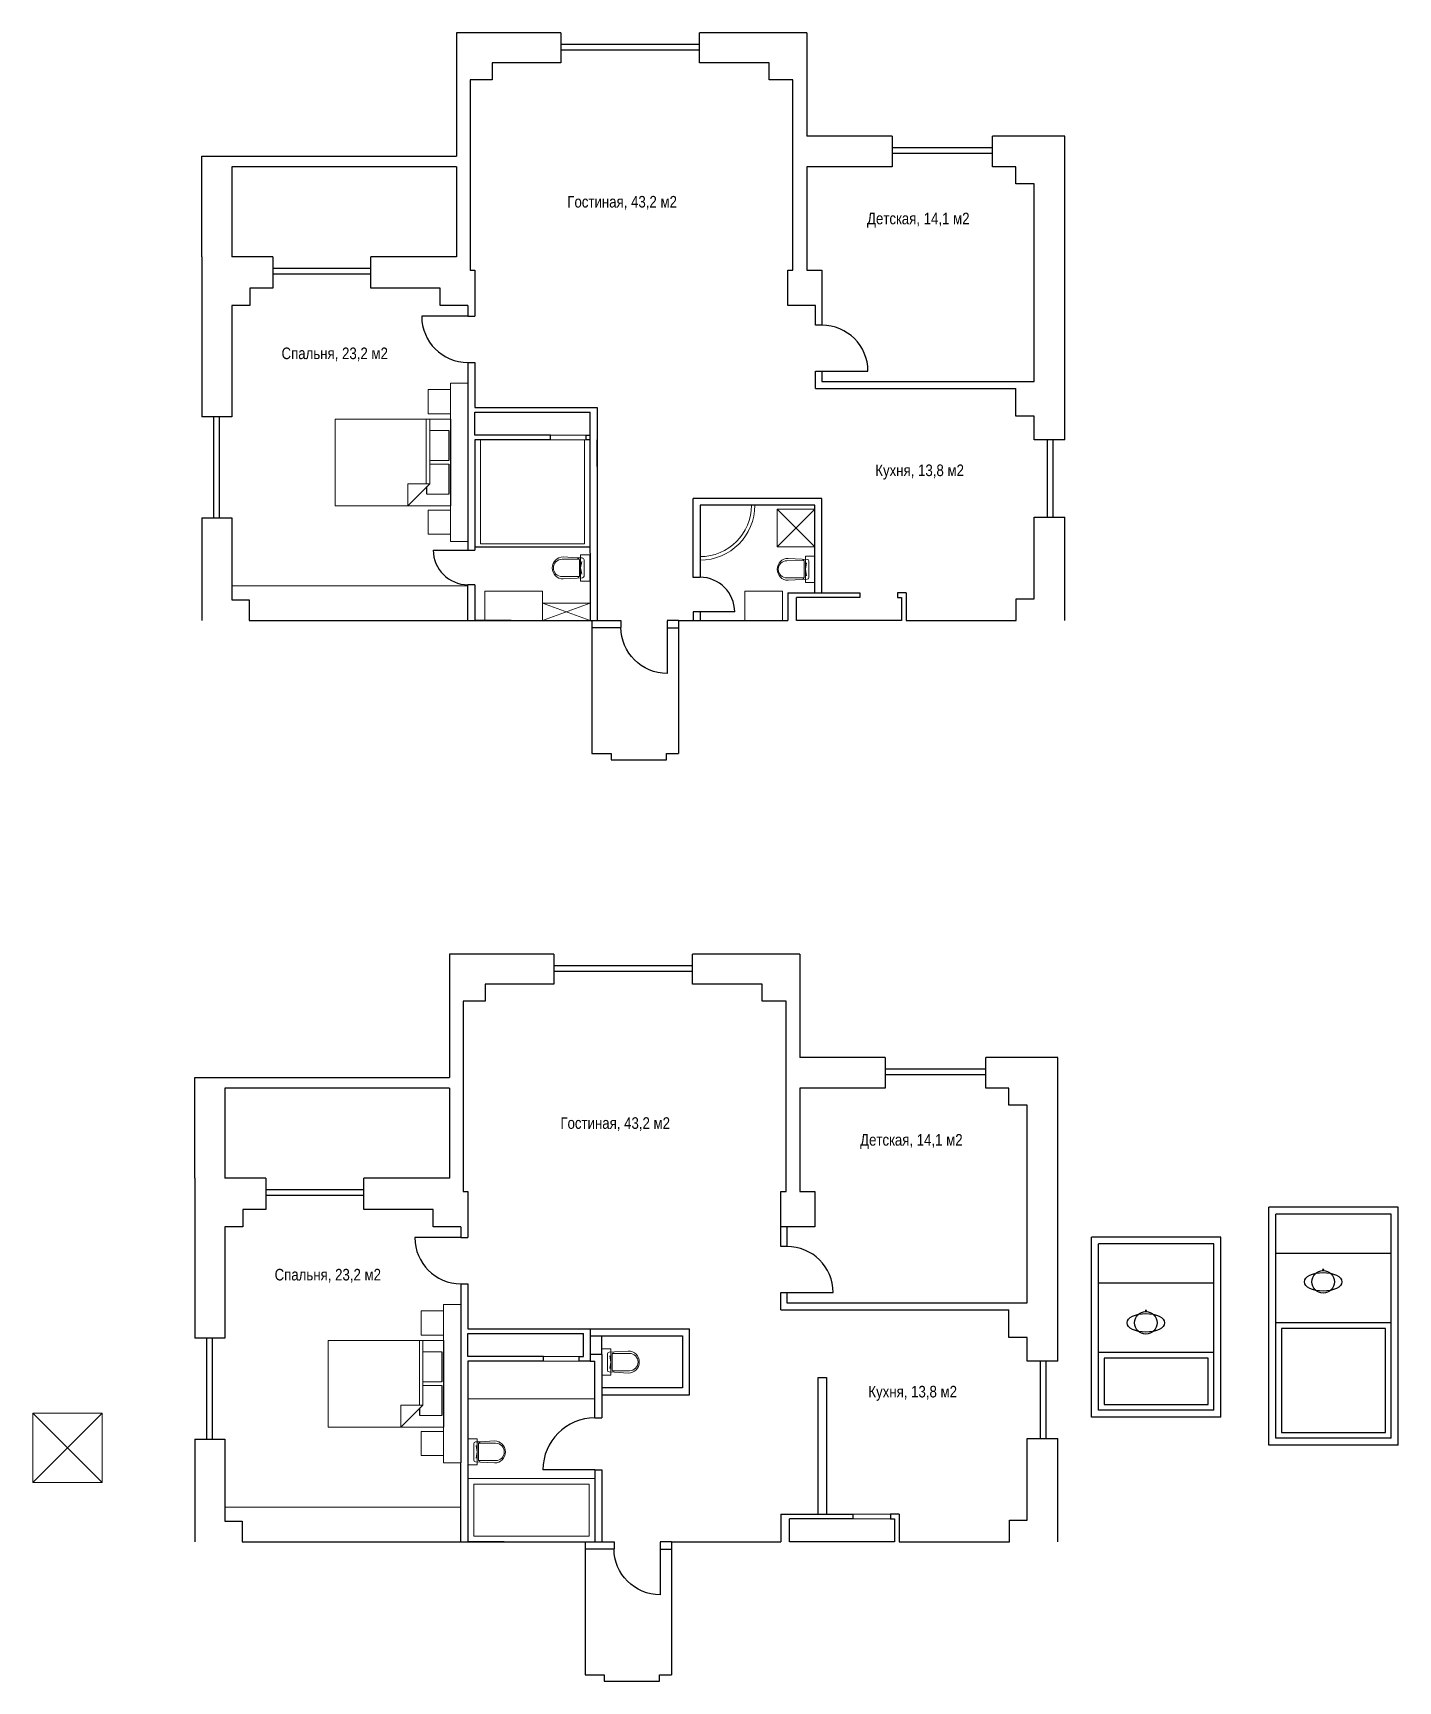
# Model space of a CAD drawing. Header units: inches. Extents: x -1596095 to 1052762, y -907497 to 506843.
# Drawn here: x -269753 to -246107, y -531715 to -503164 of the extents above; entities that cross this region are included whole.
import ezdxf

# ---------------------------------------------------------------- set-up
doc = ezdxf.new("R2010")
doc.units = ezdxf.units.IN
doc.header["$LTSCALE"] = 25
doc.header["$MEASUREMENT"] = 0
doc.layers.add('WINDOW-SILL', color=2, linetype='Continuous')
doc.layers.add('Двери', color=7, linetype='Continuous')
for name, color, linetype, lineweight in [('МЕБЕЛЬ', 5, 'Continuous', 9), ('Названия', 7, 'Continuous', 30), ('Размеры', 1, 'Continuous', 9), ('Стены', 7, 'Continuous', 30)]:
    doc.layers.add(name, color=color, linetype=linetype, lineweight=lineweight)
doc.layers.get('Размеры').off()
doc.styles.get("Standard").update_dxf_attribs({"font": 'ARIALN.TTF'})

msp = doc.modelspace()

# ---------------------------------------------------------------- texts
at = {"layer": 'Названия', "ltscale": 3}
for s, p in [('Гостиная, 43,2 м2', (-260495.3, -506187.8)), ('Детская, 14,1 м2', (-255305, -506478.3)), ('Спальня, 23,2 м2', (-265447, -508813.8)), ('Кухня, 13,8 м2', (-255161.7, -510840.2)), ('Гостиная, 43,2 м2', (-260615.3, -522149)), ('Детская, 14,1 м2', (-255425, -522439.5)), ('Спальня, 23,2 м2', (-265567, -524775)), ('Кухня, 13,8 м2', (-255281.7, -526801.4))]:
    msp.add_text(s, height=200, dxfattribs=at).set_placement(p)

# ---------------------------------------------------------------- blocks, each defined once
blk = doc.blocks.new('A$C5D42457A')
at = {"color": 5, "linetype": 'Continuous', "lineweight": 9}
for p, q in [((-2000, -2011), (-2000, -511)), ((-2000, -511), (0, -511)), ((-420, -1631), (-420, -511)), ((-360, -511), (-360, -1631)), ((-360, -711), (-30, -711)), ((-30, -1231), (-360, -1231)), ((-360, -1291), (-30, -1291)), ((-740, -2011), (-360, -1631)), ((-740, -1631), (-740, -2011)), ((-360, -1631), (-740, -1631)), ((-30, -1811), (-410, -1811)), ((0, -2011), (-2000, -2011))]:
    blk.add_line(p, q, dxfattribs=at)
at = {"color": 5, "linetype": 'Continuous'}
for p, q in [((0, -511), (0, -2011)), ((-30, -711), (-30, -1231)), ((-30, -1291), (-30, -1811)), ((-410, -1811), (-410, -1681))]:
    blk.add_line(p, q, dxfattribs=at)
at = {"layer": 'МЕБЕЛЬ', "color": 5, "lineweight": 9, "ltscale": 3}
for points in [[(-390, 0), (0, 0), (0, -419), (-390, -419)], [(-390, -2086), (0, -2086), (0, -2505), (-390, -2505)]]:
    blk.add_lwpolyline(points, close=True, dxfattribs=at)
blk = doc.blocks.new('A$C025A23B8')
at = {"layer": 'Двери', "ltscale": 3}
blk.add_line((0, 0), (-800, 0), dxfattribs=at)
blk.add_arc((0, 0), 800, 180, 270, dxfattribs=at)
blk = doc.blocks.new('A$C1B43068F')
at = {"layer": 'МЕБЕЛЬ'}
for p, q in [((0, 332), (0, 48)), ((28, 362), (118, 367)), ((40, 300), (60, 190)), ((80, 330), (80, 50)), ((90, 340), (380, 340)), ((118, 367), (360, 380)), ((28, 18), (118, 13)), ((60, 190), (40, 80)), ((90, 40), (380, 40)), ((118, 13), (360, 0))]:
    blk.add_line(p, q, dxfattribs=at)
for centre, radius, start, end in [((30, 332), 30, 93.1692, 179.9894), ((90, 330), 10, 89.9894, 179.9894), ((120, 337), 30, 93.1692, 173.5211), ((360, 190), 190, 269.9894, 89.9894), ((380, 190), 150, 269.9894, 89.9894), ((30, 48), 30, 179.9894, 266.8095), ((90, 50), 10, 179.9894, 269.9894), ((120, 43), 30, 186.4576, 266.8095)]:
    blk.add_arc(centre, radius, start, end, dxfattribs=at)
blk = doc.blocks.new('A$C451F4DEC')
at = {"layer": 'Размеры', "ltscale": 3, "rotation": 89.99627095683446}
blk.add_blockref('A$C1B43068F', (18, -28), dxfattribs=at)
blk = doc.blocks.new('A$C47374DA8')
at = {"layer": 'МЕБЕЛЬ', "ltscale": 3, "rotation": 90}
blk.add_blockref('A$C451F4DEC', (522, 361), dxfattribs=at)
blk = doc.blocks.new('A$C2FE17253')
at = {"layer": 'МЕБЕЛЬ', "ltscale": 3}
blk.add_lwpolyline([(649, 0), (490, 0), (490, 454), (649, 454)], close=True, dxfattribs=at)
at = {"layer": 'МЕБЕЛЬ', "ltscale": 3, "xscale": -1, "rotation": 180}
blk.add_blockref('A$C47374DA8', (0, 416), dxfattribs=at)
blk = doc.blocks.new('A$C75CA72F4')
at = {"layer": 'МЕБЕЛЬ', "ltscale": 3}
blk.add_lwpolyline([(649, 0), (490, 0), (490, 454), (649, 454)], close=True, dxfattribs=at)
at = {"layer": 'МЕБЕЛЬ', "ltscale": 3, "extrusion": (0, 0, -1), "zscale": -1, "rotation": 359.9962709568343}
blk.add_blockref('A$C1B43068F', (-550, 36), dxfattribs=at)
blk = doc.blocks.new('A$C2D9A5778')
at = {"layer": 'МЕБЕЛЬ', "ltscale": 3}
for p, q in [((1200, 1200), (0, 0)), ((1200, 0), (0, 1200))]:
    blk.add_line(p, q, dxfattribs=at)
blk.add_lwpolyline([(0, 0), (1200, 0), (1200, 1200), (0, 1200)], close=True, dxfattribs=at)

# ---------------------------------------------------------------- linework, layer by layer
at = {"layer": 'WINDOW-SILL', "ltscale": 3}
for p, q in [((-248346.5, -527627.1), (-248346.5, -523508.6)), ((-246106.9, -523508.6), (-248346.5, -523508.6)), ((-248226.5, -527507.1), (-248226.5, -523628.6)), ((-246226.9, -523628.6), (-248226.5, -523628.6)), ((-246226.9, -527507.1), (-246226.9, -523628.6)), ((-246106.9, -527627.1), (-246106.9, -523508.6)), ((-251416.8, -527143.1), (-251416.8, -524023.1)), ((-249177.2, -524023.1), (-251416.8, -524023.1)), ((-251296.8, -527023.1), (-251296.8, -524143.1)), ((-249297.2, -524143.1), (-251296.8, -524143.1)), ((-249297.2, -527023.1), (-249297.2, -524143.1)), ((-249177.2, -527143.1), (-249177.2, -524023.1)), ((-246226.9, -524308.6), (-248226.5, -524308.6)), ((-247404.6, -524573.8), (-247419.3, -524609.3)), ((-247404.6, -524573.8), (-247389.8, -524609.3)), ((-249297.2, -524823.1), (-251296.8, -524823.1)), ((-250474.8, -525284.8), (-250489.6, -525320.3)), ((-250474.8, -525284.8), (-250460, -525320.3)), ((-246226.9, -525507.1), (-248226.5, -525507.1)), ((-249297.2, -526023.1), (-251296.8, -526023.1)), ((-249297.2, -527023.1), (-251296.8, -527023.1)), ((-249177.2, -527143.1), (-251416.8, -527143.1)), ((-246106.9, -527627.1), (-248346.5, -527627.1)), ((-246226.9, -527507.1), (-248226.5, -527507.1))]:
    msp.add_line(p, q, dxfattribs=at)
for points in [[(-248126.5, -527407.1), (-246326.5, -527407.1), (-246326.5, -525607.1), (-248126.5, -525607.1)], [(-251196.8, -526923.1), (-249396.8, -526923.1), (-249396.8, -526123.1), (-251196.8, -526123.1)]]:
    msp.add_lwpolyline(points, close=True, dxfattribs=at)
for centre in [(-247404.6, -524798.8), (-250474.8, -525509.8)]:
    msp.add_circle(centre, 195, dxfattribs=at)
for centre in [(-247404.6, -524798.8), (-250474.8, -525509.8)]:
    msp.add_ellipse(centre, major_axis=(-325, 0), ratio=0.4964172, dxfattribs=at)
at = {"layer": 'Двери', "ltscale": 3}
for p, q in [((-262819, -512122.3), (-262219, -512122.3)), ((-257597.7, -513193.9), (-258197.7, -513193.9)), ((-260019, -528055.2), (-260919, -528055.2))]:
    msp.add_line(p, q, dxfattribs=at)
for centre, radius, start, end in [((-262219, -512122.3), 600, 180, 270), ((-258197.7, -513193.9), 600, 0, 90), ((-260019, -528055.2), 900, 90, 180)]:
    msp.add_arc(centre, radius, start, end, dxfattribs=at)
at = {"layer": 'МЕБЕЛЬ', "ltscale": 3}
for p, q in [((-262219, -509230.5), (-262519, -509230.5)), ((-262519, -509230.5), (-262519, -511973.2)), ((-260788.9, -510134), (-260169, -510134)), ((-261999, -510214.2), (-260199, -510214.2)), ((-261999, -512014.2), (-261999, -510214.2)), ((-260788.9, -510214.2), (-260169, -510214.2)), ((-260199, -510214.2), (-260199, -512014.2)), ((-256859.4, -511416.3), (-256209.4, -512066.3)), ((-256859.4, -512066.3), (-256209.4, -511416.3)), ((-262519, -511973.2), (-262219, -511973.2)), ((-260199, -512014.2), (-261999, -512014.2)), ((-262219, -512744), (-266307.7, -512744)), ((-260924.8, -513044), (-260099, -513044)), ((-260099, -513044), (-260924.8, -513344)), ((-260924.8, -513044), (-260099, -513344)), ((-262339, -525191.7), (-262639, -525191.7)), ((-262639, -525191.7), (-262639, -527934.5)), ((-262219, -526175.4), (-262219, -526825.4)), ((-260908.9, -526095.2), (-260289, -526095.2)), ((-260908.9, -526175.4), (-260289, -526175.4)), ((-260019, -526825.4), (-260019, -526175.4)), ((-262219, -526825.4), (-260019, -526825.4)), ((-262639, -527934.5), (-262339, -527934.5)), ((-262219, -528205.2), (-260019, -528205.2)), ((-262119, -528305.2), (-260119, -528305.2)), ((-262119, -529205.2), (-262119, -528305.2)), ((-260119, -528305.2), (-260119, -529205.2)), ((-260019, -528205.2), (-260019, -529305.2)), ((-262339, -528705.2), (-266427.7, -528705.2)), ((-255549, -528825.2), (-254899.6, -528825.2)), ((-255549, -528905.3), (-254899.6, -528905.4)), ((-260119, -529205.2), (-262119, -529205.2))]:
    msp.add_line(p, q, dxfattribs=at)
for points in [[(-256859.4, -512066.3), (-256209.4, -512066.3), (-256209.4, -511416.3), (-256859.4, -511416.3)], [(-261924.8, -513344), (-260924.8, -513344), (-260924.8, -512834), (-261924.8, -512834)], [(-257420.6, -513344), (-256770.6, -513344), (-256770.6, -512834), (-257420.6, -512834)]]:
    msp.add_lwpolyline(points, close=True, dxfattribs=at)
for radius in [950, 890]:
    msp.add_arc((-258197.7, -511346.3), radius, 270, 0, dxfattribs=at)
at = {"layer": 'Стены', "ltscale": 3}
for p, q in [((-260609.4, -503163.8), (-262418.3, -503163.8)), ((-262418.3, -503163.8), (-262418.3, -505297.4)), ((-260609.4, -503163.8), (-260609.4, -503684.1)), ((-258209.1, -503684.1), (-258209.1, -503163.8)), ((-256349.4, -503163.8), (-258209.1, -503163.8)), ((-256349.4, -503163.8), (-256349.4, -504954.5)), ((-258209.1, -503363.8), (-260609.4, -503363.8)), ((-258209.1, -503463.8), (-260609.4, -503463.8)), ((-260609.4, -503684.1), (-261799, -503684.1)), ((-261799, -503684.1), (-261799, -503974.4)), ((-256998.8, -503684.1), (-258209.1, -503684.1)), ((-256998.8, -503974.4), (-256998.8, -503684.1)), ((-261799, -503974.4), (-262179.3, -503974.4)), ((-262179.3, -503974.4), (-262179.3, -507274)), ((-256588.7, -503974.4), (-256998.8, -503974.4)), ((-256588.7, -507274), (-256588.7, -503974.4)), ((-254869.6, -504954.5), (-256349.4, -504954.5)), ((-254869.6, -504954.5), (-254869.6, -505484.4)), ((-253129.9, -505484.4), (-253129.9, -504954.5)), ((-251879.5, -504954.5), (-253129.9, -504954.5)), ((-251879.5, -510214.4), (-251879.5, -504954.5)), ((-266827.9, -507042.5), (-266827.9, -505297.4)), ((-266827.9, -505297.4), (-262418.3, -505297.4)), ((-253129.9, -505154.5), (-254869.6, -505154.5)), ((-253129.9, -505254.5), (-254869.6, -505254.5)), ((-262418.3, -505484.4), (-266307.7, -505484.4)), ((-266307.7, -505484.4), (-266307.7, -507042.5)), ((-262418.3, -505484.4), (-262418.3, -507042.5)), ((-254869.6, -505484.4), (-256349.4, -505484.4)), ((-256349.4, -505484.4), (-256349.4, -507274)), ((-252729.7, -505484.4), (-253129.9, -505484.4)), ((-252729.7, -505774.7), (-252729.7, -505484.4)), ((-252409.1, -505774.7), (-252729.7, -505774.7)), ((-252409.1, -509204.8), (-252409.1, -505774.7)), ((-266827.9, -507042.5), (-266827.9, -509813.5)), ((-265598.4, -507042.5), (-266307.7, -507042.5)), ((-265598.4, -507042.5), (-265598.4, -507582.9)), ((-263898.9, -507582.9), (-263898.9, -507042.5)), ((-262418.3, -507042.5), (-263898.9, -507042.5)), ((-263898.9, -507242.5), (-265598.4, -507242.5)), ((-263898.9, -507342.5), (-265598.4, -507342.5)), ((-262179.3, -507274), (-262099, -507274)), ((-262099, -507274), (-262099, -507793.8)), ((-256679, -507274), (-256588.7, -507274)), ((-256679, -507884.1), (-256679, -507274)), ((-256349.4, -507274), (-256089.4, -507274)), ((-256089.4, -507274), (-256089.4, -507884.1)), ((-265598.4, -507582.9), (-265998, -507582.9)), ((-265998, -507582.9), (-265998, -507883.1)), ((-262699.3, -507582.9), (-263898.9, -507582.9)), ((-262699.3, -507883.1), (-262699.3, -507582.9)), ((-265998, -507883.1), (-266307.7, -507883.1)), ((-266307.7, -507883.1), (-266307.7, -509813.5)), ((-262219, -507883.1), (-262699.3, -507883.1)), ((-262219, -507883.1), (-262219, -508072.5)), ((-262099, -507654), (-262099, -507793.8)), ((-262099, -507793.8), (-262099, -508072.3)), ((-256679, -507884.1), (-256679, -507654)), ((-256195.2, -507884.1), (-256679, -507884.1)), ((-256195.2, -508225.2), (-256195.2, -507884.1)), ((-256089.4, -507884.1), (-256089.4, -508225.2)), ((-262219, -508072.3), (-262099, -508072.3)), ((-256089.4, -508225.2), (-256195.2, -508225.2)), ((-262219, -508872.2), (-262099, -508872.2)), ((-262219, -508872.4), (-262219, -512122.3)), ((-262099, -508872.2), (-262099, -509654)), ((-256195.2, -509324.8), (-256195.2, -509025.1)), ((-256195.2, -509025.1), (-256089.4, -509025.1)), ((-256089.4, -509025.1), (-256089.4, -509204.8)), ((-256195.2, -509324.8), (-252729.7, -509324.8)), ((-256089.4, -509204.8), (-252729.7, -509204.8)), ((-252729.7, -509204.8), (-252409.1, -509204.8)), ((-252729.7, -509804.8), (-252729.7, -509324.8)), ((-266307.7, -509813.5), (-266827.9, -509813.5)), ((-266627.9, -509813.5), (-266627.9, -511563.1)), ((-266527.9, -509813.5), (-266527.9, -511563.1)), ((-262099, -509654), (-259979, -509654)), ((-262099, -510134), (-262099, -509734)), ((-262099, -509734), (-260099, -509734)), ((-260099, -512176.9), (-260099, -509734)), ((-259979, -509654), (-259979, -510646.3)), ((-252409.1, -509804.8), (-252729.7, -509804.8)), ((-252409.1, -510214.4), (-252409.1, -509804.8)), ((-260788.9, -510134), (-262099, -510134)), ((-260788.9, -510214.2), (-260788.9, -510134)), ((-260169, -510214.2), (-260169, -510134)), ((-260169, -510134), (-260099, -510134)), ((-262099, -510214.2), (-262099, -512122.3)), ((-260788.9, -510214.2), (-262099, -510214.2)), ((-260099, -510214.2), (-260169, -510214.2)), ((-259979, -510674), (-259979, -510214.2)), ((-251879.5, -510214.4), (-252409.1, -510214.4)), ((-252179.5, -511554.2), (-252179.5, -510214.4)), ((-252079.5, -511554.2), (-252079.5, -510214.4)), ((-259979, -510646.3), (-259979, -512176.9)), ((-256089.4, -511226.3), (-258317.7, -511226.3)), ((-258317.7, -512596.9), (-258317.7, -511226.3)), ((-256209.4, -511346.3), (-258197.7, -511346.3)), ((-258197.7, -511346.3), (-258197.7, -512593.9)), ((-256209.4, -512864), (-256209.4, -511346.3)), ((-256089.4, -512864), (-256089.4, -511226.3)), ((-266827.9, -511563.1), (-266827.9, -513344)), ((-266827.9, -511563.1), (-266307.7, -511563.1)), ((-266307.7, -511563.1), (-266307.7, -512983.2)), ((-252409.5, -512964.4), (-252409.5, -511554.2)), ((-252409.5, -511554.2), (-251879.5, -511554.2)), ((-251879.5, -513344), (-251879.5, -511554.2)), ((-262219, -512122.3), (-262099, -512122.3)), ((-262099, -512064.2), (-260099, -512064.2)), ((-260099, -512176.9), (-260099, -513344)), ((-259979, -512176.9), (-259979, -513344)), ((-262219, -513344), (-262219, -512719.2)), ((-262219, -512719.2), (-262099, -512719.2)), ((-262099, -512722.3), (-262099, -513344)), ((-258197.7, -512596.9), (-258317.7, -512596.9)), ((-266307.7, -512983.2), (-266007.3, -512983.2)), ((-266007.3, -512983.2), (-266007.3, -513344)), ((-260099, -513014.3), (-260099, -513014.3)), ((-256679, -512864), (-256679, -513344)), ((-256679, -512864), (-255429, -512864)), ((-256529.4, -513344), (-256529.4, -512943.9)), ((-255429, -512944.1), (-256529.4, -512943.9)), ((-255429, -512864), (-255429, -512944.1)), ((-254629.4, -512864), (-254779.6, -512864)), ((-254779.6, -512864), (-254779.6, -512943.9)), ((-254779.6, -512943.9), (-254709.1, -512943.9)), ((-254709.1, -512943.9), (-254709.1, -513344)), ((-254629.4, -512864), (-254629.4, -513344)), ((-252719.4, -513344), (-252719.4, -512964.4)), ((-252719.4, -512964.4), (-252409.5, -512964.4)), ((-252409.5, -512964.4), (-252409.5, -512964.4)), ((-266007.3, -513344), (-260069.4, -513344)), ((-260069.4, -513344), (-260069.4, -515644)), ((-260069.4, -513344), (-259568, -513344)), ((-259568, -513344), (-259568, -513464)), ((-258569.4, -513344), (-258768.1, -513344)), ((-258768.1, -513347.8), (-258768.1, -513468.1)), ((-258569.4, -513344), (-258569.4, -515644)), ((-258569.4, -513344), (-256679, -513344)), ((-258197.7, -513193.9), (-258317.7, -513193.9)), ((-258317.7, -513193.9), (-258317.7, -513344)), ((-258197.7, -513193.9), (-258197.7, -513344)), ((-254709.1, -513344), (-256529.4, -513344)), ((-254629.4, -513344), (-252719.4, -513344)), ((-260069.4, -513464), (-259568, -513464)), ((-258768.1, -513468.1), (-258569.4, -513468.1)), ((-260069.4, -515644), (-259739.4, -515644)), ((-259739.4, -515644), (-259739.4, -515754)), ((-259739.4, -515754), (-258779.4, -515754)), ((-258779.4, -515644), (-258569.4, -515644)), ((-258779.4, -515754), (-258779.4, -515644)), ((-260729.4, -519125), (-262538.3, -519125)), ((-262538.3, -519125), (-262538.3, -521258.7)), ((-260729.4, -519125), (-260729.4, -519645.4)), ((-258329.1, -519325), (-260729.4, -519325)), ((-258329.1, -519645.4), (-258329.1, -519125)), ((-256469.4, -519125), (-258329.1, -519125)), ((-256469.4, -519125), (-256469.4, -520915.7)), ((-258329.1, -519425), (-260729.4, -519425)), ((-260729.4, -519645.4), (-261919, -519645.4)), ((-261919, -519645.4), (-261919, -519935.6)), ((-257118.8, -519645.4), (-258329.1, -519645.4)), ((-257118.8, -519935.6), (-257118.8, -519645.4)), ((-261919, -519935.6), (-262299.3, -519935.6)), ((-262299.3, -519935.6), (-262299.3, -523235.2)), ((-256708.7, -519935.6), (-257118.8, -519935.6)), ((-256708.7, -523235.2), (-256708.7, -519935.6)), ((-254989.6, -520915.7), (-256469.4, -520915.7)), ((-254989.6, -520915.7), (-254989.6, -521445.6)), ((-253249.9, -521445.6), (-253249.9, -520915.7)), ((-251999.5, -520915.7), (-253249.9, -520915.7)), ((-251999.5, -526175.6), (-251999.5, -520915.7)), ((-266947.9, -523003.7), (-266947.9, -521258.7)), ((-266947.9, -521258.7), (-262538.3, -521258.7)), ((-253249.9, -521115.7), (-254989.6, -521115.7)), ((-253249.9, -521215.7), (-254989.6, -521215.7)), ((-262538.3, -521445.6), (-266427.7, -521445.6)), ((-266427.7, -521445.6), (-266427.7, -523003.7)), ((-262538.3, -521445.6), (-262538.3, -523003.7)), ((-254989.6, -521445.6), (-256469.4, -521445.6)), ((-256469.4, -521445.6), (-256469.4, -523235.2)), ((-252849.7, -521445.6), (-253249.9, -521445.6)), ((-252849.7, -521735.9), (-252849.7, -521445.6)), ((-252529.1, -521735.9), (-252849.7, -521735.9)), ((-252529.1, -525166), (-252529.1, -521735.9)), ((-266947.9, -523003.7), (-266947.9, -525774.7)), ((-265718.4, -523003.7), (-266427.7, -523003.7)), ((-265718.4, -523003.7), (-265718.4, -523544.1)), ((-264018.9, -523544.1), (-264018.9, -523003.7)), ((-262538.3, -523003.7), (-264018.9, -523003.7)), ((-264018.9, -523203.7), (-265718.4, -523203.7)), ((-264018.9, -523303.7), (-265718.4, -523303.7)), ((-262299.3, -523235.2), (-262219, -523235.2)), ((-262219, -523235.2), (-262219, -523755.1)), ((-256799, -523235.2), (-256708.7, -523235.2)), ((-256799, -523845.3), (-256799, -523235.2)), ((-256469.4, -523235.2), (-256209.4, -523235.2)), ((-256209.4, -523235.2), (-256209.4, -523845.3)), ((-265718.4, -523544.1), (-266118, -523544.1)), ((-266118, -523544.1), (-266118, -523844.3)), ((-262819.3, -523544.1), (-264018.9, -523544.1)), ((-262819.3, -523844.3), (-262819.3, -523544.1)), ((-262219, -523615.2), (-262219, -523755.1)), ((-256799, -523845.3), (-256799, -523615.2)), ((-266118, -523844.3), (-266427.7, -523844.3)), ((-266427.7, -523844.3), (-266427.7, -525774.7)), ((-262339, -523844.3), (-262819.3, -523844.3)), ((-262339, -523844.3), (-262339, -524033.7)), ((-262219, -523755.1), (-262219, -524033.5)), ((-256209.4, -523845.3), (-256799, -523845.3)), ((-256799, -524186.4), (-256799, -523845.3)), ((-256693.1, -523845.3), (-256693.1, -524186.4)), ((-262339, -524033.6), (-262219, -524033.5)), ((-256693.1, -524186.4), (-256799, -524186.4)), ((-262339, -524833.4), (-262219, -524833.4)), ((-262339, -524833.6), (-262339, -527934.5)), ((-262219, -524833.4), (-262219, -525615.2)), ((-256799, -525286), (-256799, -524986.3)), ((-256799, -524986.3), (-256693.1, -524986.3)), ((-256693.1, -524986.3), (-256693.1, -525166)), ((-256799, -525286), (-252849.7, -525286)), ((-256693.1, -525166), (-252849.7, -525166)), ((-252849.7, -525166), (-252529.1, -525166)), ((-252849.7, -525766), (-252849.7, -525286)), ((-262219, -525615.2), (-260099, -525615.2)), ((-260099, -525615.2), (-260099, -526175.4)), ((-260099, -525615.2), (-258380.4, -525615.2)), ((-258380.4, -526755.2), (-258380.4, -525615.2)), ((-266427.7, -525774.7), (-266947.9, -525774.7)), ((-266747.9, -525774.7), (-266747.9, -527524.4)), ((-266647.9, -525774.7), (-266647.9, -527524.4)), ((-262219, -526095.2), (-262219, -525695.2)), ((-262219, -525695.2), (-260219, -525695.2)), ((-260219, -526095.2), (-260219, -525695.2)), ((-260099, -525735.2), (-258500.4, -525735.2)), ((-259899, -526055.4), (-259899, -525735.2)), ((-258500.4, -525735.2), (-258500.4, -526635.2)), ((-252529.1, -525766), (-252849.7, -525766)), ((-252529.1, -526175.6), (-252529.1, -525766)), ((-260908.9, -526095.2), (-262219, -526095.2)), ((-262219, -526175.4), (-262219, -527934.5)), ((-260908.9, -526175.4), (-262219, -526175.4)), ((-260908.9, -526175.4), (-260908.9, -526095.2)), ((-260289, -526175.4), (-260289, -526095.2)), ((-260289, -526095.2), (-260219, -526095.2)), ((-260099, -526175.4), (-260289, -526175.4)), ((-259899, -526055.4), (-260099, -526055.4)), ((-260099, -526175.4), (-260019, -526175.4)), ((-260019, -527155.2), (-260019, -526175.4)), ((-259899, -526055.4), (-259899, -527155.2)), ((-251999.5, -526175.6), (-252529.1, -526175.6)), ((-252299.5, -527515.4), (-252299.5, -526175.6)), ((-252199.5, -527515.4), (-252199.5, -526175.6)), ((-256149, -528825.2), (-256149, -526456.7)), ((-256149, -526456.7), (-256129, -526456.7)), ((-256129, -526456.7), (-256009, -526456.7)), ((-256009, -526456.7), (-256009, -528825.2)), ((-258500.4, -526635.2), (-259899, -526635.2)), ((-259899, -526755.2), (-258380.4, -526755.2)), ((-260019, -527155.2), (-259899, -527155.2)), ((-266947.9, -527524.4), (-266947.9, -529305.2)), ((-266947.9, -527524.4), (-266427.7, -527524.4)), ((-266427.7, -527524.4), (-266427.7, -528944.4)), ((-252529.5, -528925.6), (-252529.5, -527515.4)), ((-252529.5, -527515.4), (-251999.5, -527515.4)), ((-251999.5, -529305.2), (-251999.5, -527515.4)), ((-262339, -529305.2), (-262339, -527949)), ((-262219, -527949), (-262219, -529305.2)), ((-260019, -528055.2), (-260019, -529305.2)), ((-260019, -528055.2), (-259899, -528055.2)), ((-259899, -528055.2), (-259899, -529305.2)), ((-266427.7, -528944.4), (-266127.3, -528944.4)), ((-266127.3, -528944.4), (-266127.3, -529305.2)), ((-256799, -528825.2), (-256799, -529305.2)), ((-256799, -528825.2), (-255549, -528825.2)), ((-256649.4, -529305.2), (-256649.4, -528905.2)), ((-255549, -528905.3), (-256649.4, -528905.2)), ((-255549, -528825.2), (-255549, -528905.3)), ((-254749.4, -528825.2), (-254899.6, -528825.2)), ((-254899.6, -528825.2), (-254899.6, -528905.2)), ((-254899.6, -528905.2), (-254829.1, -528905.2)), ((-254829.1, -528905.2), (-254829.1, -529305.2)), ((-254749.4, -528825.2), (-254749.4, -529305.2)), ((-252839.4, -529305.2), (-252839.4, -528925.6)), ((-252839.4, -528925.6), (-252529.5, -528925.6)), ((-252529.5, -528925.6), (-252529.5, -528925.6)), ((-266127.3, -529305.2), (-260189.4, -529305.2)), ((-260189.4, -529305.2), (-260189.4, -531605.2)), ((-260189.4, -529305.2), (-259688, -529305.2)), ((-259688, -529305.2), (-259688, -529425.2)), ((-258689.4, -529305.2), (-258888.1, -529305.2)), ((-258888.1, -529309), (-258888.1, -529429.3)), ((-258689.4, -529305.2), (-258689.4, -531605.2)), ((-258689.4, -529305.2), (-256799, -529305.2)), ((-254829.1, -529305.2), (-256649.4, -529305.2)), ((-254749.4, -529305.2), (-252839.4, -529305.2)), ((-260189.4, -529425.2), (-259688, -529425.2)), ((-258888.1, -529429.3), (-258689.4, -529429.3)), ((-260189.4, -531605.2), (-259859.4, -531605.2)), ((-259859.4, -531605.2), (-259859.4, -531715.2)), ((-258899.4, -531605.2), (-258689.4, -531605.2)), ((-258899.4, -531715.2), (-258899.4, -531605.2)), ((-259859.4, -531715.2), (-258899.4, -531715.2))]:
    msp.add_line(p, q, dxfattribs=at)
for points in [[(-262099, -513344), (-261469, -513344), (-261469, -513344), (-262099, -513344)], [(-262219, -529305.2), (-261589, -529305.2), (-261589, -529305.2), (-262219, -529305.2)]]:
    msp.add_lwpolyline(points, close=True, dxfattribs=at)

# ---------------------------------------------------------------- block references
at = {"layer": 'МЕБЕЛЬ', "ltscale": 3, "xscale": -1}
for p in [(-259250.4, -526415.2), (-261568.1, -527972)]:
    msp.add_blockref('A$C75CA72F4', p, dxfattribs=at)
at = {"layer": 'МЕБЕЛЬ', "ltscale": 3}
msp.add_blockref('A$C2D9A5778', (-269753, -528275.2), dxfattribs=at)
at = {"layer": 'Размеры', "ltscale": 3}
for p in [(-262219, -508072.5), (-262339, -524033.7)]:
    msp.add_blockref('A$C025A23B8', p, dxfattribs=at)
at = {"layer": 'Размеры', "ltscale": 3, "rotation": 180}
for p in [(-256089.4, -509025.1), (-256693.1, -524986.3)]:
    msp.add_blockref('A$C025A23B8', p, dxfattribs=at)
at = {"layer": 'Размеры', "ltscale": 3, "xscale": -1, "rotation": 270}
for p in [(-258768, -513459.9), (-258888, -529421.1)]:
    msp.add_blockref('A$C025A23B8', p, dxfattribs=at)
at = {"layer": 'Стены', "ltscale": 3}
for name, p in [('A$C5D42457A', (-262519, -509342.3)), ('A$C2FE17253', (-260757.3, -512658.6)), ('A$C2FE17253', (-256862.2, -512682.8)), ('A$C5D42457A', (-262639, -525303.5))]:
    msp.add_blockref(name, p, dxfattribs=at)

msp.set_redraw_order([(e.dxf.handle, doc.entitydb.next_handle()) for e in msp.query("TEXT MTEXT ATTDEF DIMENSION ARC_DIMENSION")])  # texts and dimensions are drawn at this point

doc.saveas('drawing.dxf')
